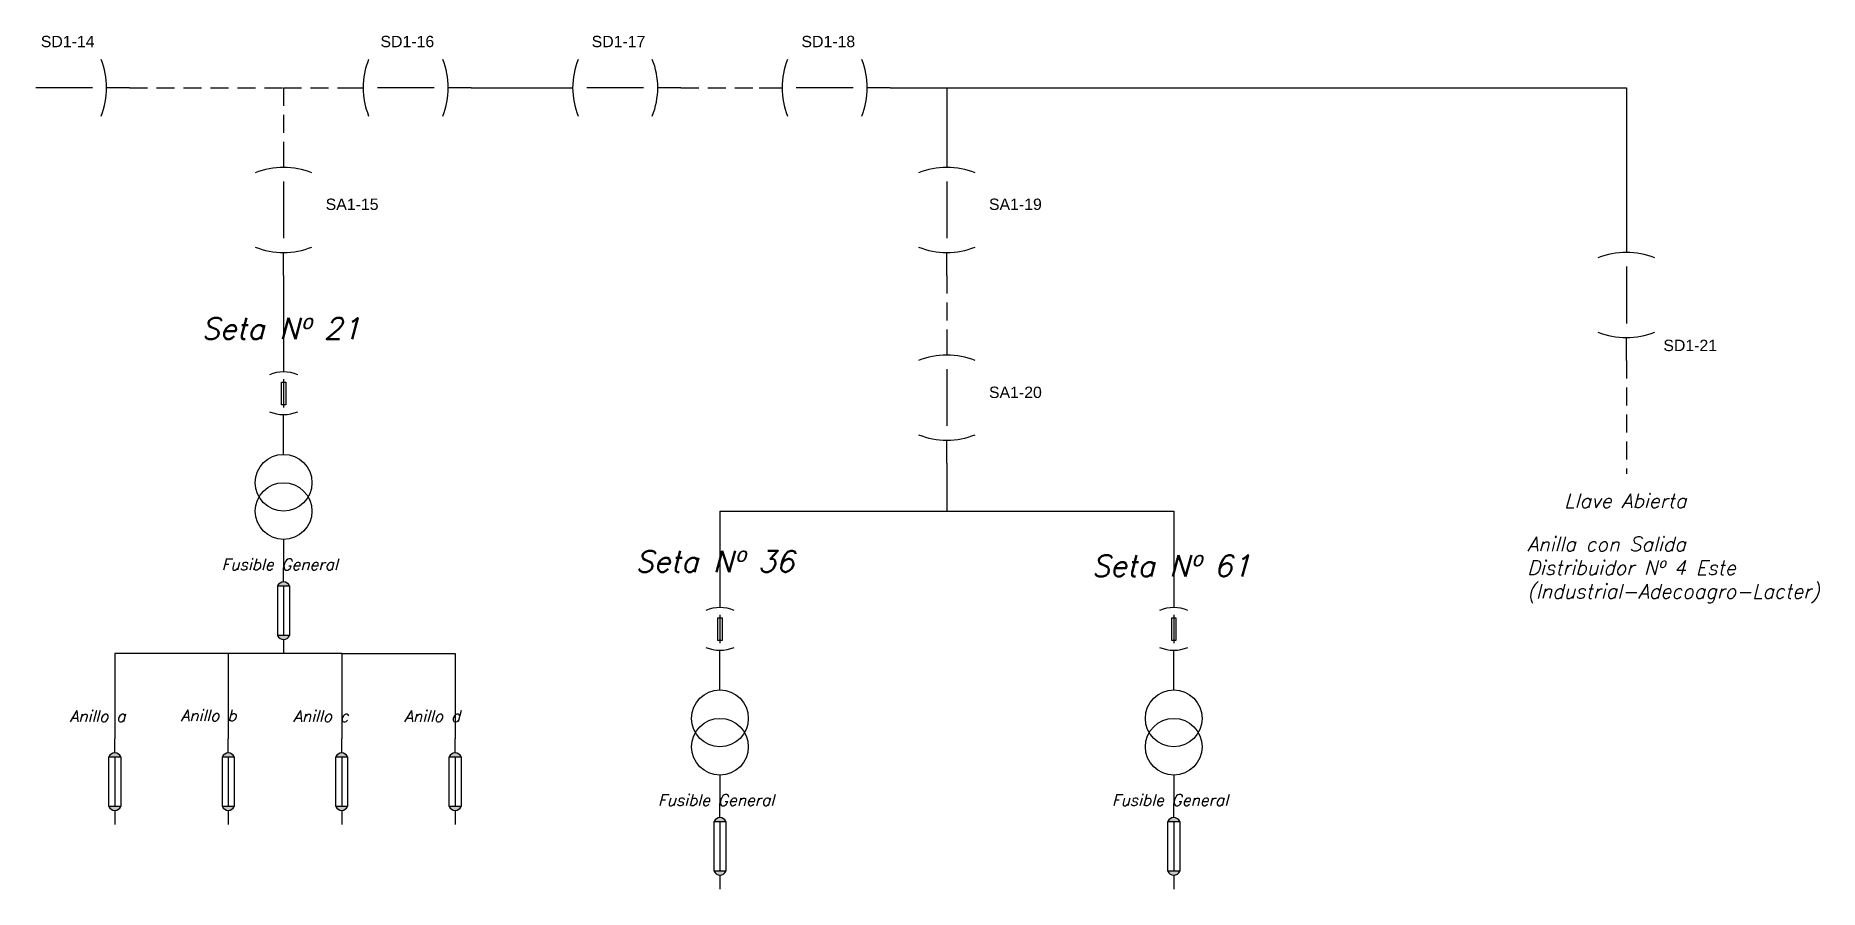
# Model space of a CAD drawing. Header units: millimetres. Extents: x 1875 to 17546, y 2661 to 4631.
# Drawn here: x 12409 to 13038, y 3263 to 3564 of the extents above; entities that cross this region are included whole.
import ezdxf

# ---------------------------------------------------------------- set-up
doc = ezdxf.new("R2010")
doc.units = ezdxf.units.MM
doc.linetypes.add('HIDDEN', pattern=[9.525, 6.35, -3.175])
doc.styles.add('IRAM', font='ROMANS.SHX', dxfattribs={"oblique": 15, "height": 2.5})
doc.styles.get("Standard").update_dxf_attribs({"font": 'arial.ttf'})

msp = doc.modelspace()

# ---------------------------------------------------------------- texts
at = {"char_height": 4, "attachment_point": 1}
for s, insert in [('SD1-14', (12410.58, 3563.9)), ('SD1-16', (12530.33, 3563.9)), ('SD1-17', (12604.79, 3563.9)), ('SD1-18', (12678.75, 3563.9)), ('SA1-15', (12511.01, 3506.53)), ('SA1-19', (12744.86, 3506.53)), ('SD1-21', (12982.62, 3456.78)), ('SA1-20', (12744.86, 3440.24))]:
    msp.add_mtext_dynamic_manual_height_columns(s, width=28.8575, gutter_width=12.5, heights=[0], dxfattribs=dict(at, insert=insert))
at = {"attachment_point": 1, "style": 'IRAM'}
for s, width, heights, insert, char_height in [('Seta Nº 21', 73.6385, [0], (12467.25, 3464.46), 7.5), ('Llave Abierta  ', 96.0805, [7.76], (12947.66, 3402.49), 5), ('Anilla con Salida Distribuidor Nº 4 Este (Industrial-Adecoagro-Lacter)', 101.6833, [25.02], (12934.59, 3387.26), 5), ('Fusible General ', 50.4157, [0], (12474.31, 3379.6), 4), ('Seta Nº 36', 73.6385, [2.67], (12620.21, 3382.4), 7.5), ('Seta Nº 61', 73.6385, [0], (12781.1, 3380.86), 7.5), ('Anillo a', 29.4343, [0], (12420.72, 3326.07), 4), ('Anillo b', 29.4343, [0], (12459.85, 3326.35), 4), ('Anillo c', 29.4343, [0], (12499.55, 3326.07), 4), ('Anillo d', 29.4343, [0], (12538.68, 3326.07), 4), ('Fusible General ', 50.4157, [0], (12628.16, 3296.53), 4), ('Fusible General ', 50.4157, [0], (12788.16, 3296.53), 4)]:
    msp.add_mtext_dynamic_manual_height_columns(s, width=width, gutter_width=12.5, heights=heights, dxfattribs=dict(at, insert=insert, char_height=char_height))

# ---------------------------------------------------------------- hatches: boundary and pattern name
h = msp.add_hatch(color=256)
h.dxf.hatch_style = 1
h.paths.add_polyline_path([(12494.09, 3369.98), (12498.25, 3369.98, 0.672313)])
h.paths.add_polyline_path([(12498.25, 3352.52), (12494.09, 3352.52, 0.672313)])
h = msp.add_hatch(color=256)
h.dxf.hatch_style = 1
h.paths.add_polyline_path([(12434.59, 3309.72), (12438.75, 3309.72, 0.672313)])
h.paths.add_polyline_path([(12438.75, 3292.26), (12434.59, 3292.26, 0.672313)])
h = msp.add_hatch(color=256)
h.dxf.hatch_style = 1
h.paths.add_polyline_path([(12474.59, 3309.72), (12478.75, 3309.72, 0.672313)])
h.paths.add_polyline_path([(12478.75, 3292.26), (12474.59, 3292.26, 0.672313)])
h = msp.add_hatch(color=256)
h.dxf.hatch_style = 1
h.paths.add_polyline_path([(12514.59, 3309.72), (12518.75, 3309.72, 0.672313)])
h.paths.add_polyline_path([(12518.75, 3292.26), (12514.59, 3292.26, 0.672313)])
h = msp.add_hatch(color=256)
h.dxf.hatch_style = 1
h.paths.add_polyline_path([(12554.59, 3309.72), (12558.75, 3309.72, 0.672313)])
h.paths.add_polyline_path([(12558.75, 3292.26), (12554.59, 3292.26, 0.672313)])
h = msp.add_hatch(color=256)
h.dxf.hatch_style = 1
h.paths.add_polyline_path([(12647.94, 3286.91), (12652.1, 3286.91, 0.672313)])
h.paths.add_polyline_path([(12652.1, 3269.45), (12647.94, 3269.45, 0.672313)])
h = msp.add_hatch(color=256)
h.dxf.hatch_style = 1
h.paths.add_polyline_path([(12807.94, 3286.91), (12812.1, 3286.91, 0.672313)])
h.paths.add_polyline_path([(12812.1, 3269.45), (12807.94, 3269.45, 0.672313)])

# ---------------------------------------------------------------- linework, layer by layer
for p, q in [((12428.77, 3545.61), (12408.77, 3545.61)), ((12441.85, 3545.61), (12433.77, 3545.61)), ((12516.17, 3545.61), (12524.24, 3545.61)), ((12549.24, 3545.61), (12529.24, 3545.61)), ((12562.32, 3545.61), (12554.24, 3545.61)), ((12590.02, 3545.61), (12598.09, 3545.61)), ((12623.09, 3545.61), (12603.09, 3545.61)), ((12636.17, 3545.61), (12628.09, 3545.61)), ((12663.87, 3545.61), (12671.94, 3545.61)), ((12696.94, 3545.61), (12676.94, 3545.61)), ((12710.02, 3545.61), (12701.94, 3545.61)), ((12496.17, 3525.61), (12496.17, 3517.53)), ((12730.02, 3525.61), (12730.02, 3517.53)), ((12496.17, 3512.53), (12496.17, 3492.53)), ((12730.02, 3512.53), (12730.02, 3492.53)), ((12969.57, 3495.62), (12969.57, 3487.55)), ((12496.17, 3479.46), (12496.17, 3487.53)), ((12730.02, 3479.46), (12730.02, 3487.53)), ((12969.57, 3482.55), (12969.57, 3462.55)), ((12730.02, 3459.46), (12730.02, 3451.38)), ((12969.57, 3449.47), (12969.57, 3457.55)), ((12496.17, 3449.46), (12496.17, 3445.42)), ((12730.02, 3446.38), (12730.02, 3426.38)), ((12496.17, 3442.92), (12496.17, 3432.92)), ((12496.17, 3426.38), (12496.17, 3430.42)), ((12496.17, 3416.38), (12496.17, 3426.38)), ((12730.02, 3413.31), (12730.02, 3421.38)), ((12496.17, 3386.38), (12496.17, 3376.38)), ((12496.17, 3371.38), (12496.17, 3376.38)), ((12496.17, 3369.98), (12496.17, 3352.52)), ((12650.02, 3366.38), (12650.02, 3362.34)), ((12810.02, 3366.38), (12810.02, 3362.34)), ((12650.02, 3359.84), (12650.02, 3349.84)), ((12810.02, 3359.84), (12810.02, 3349.84)), ((12496.17, 3351.12), (12496.17, 3346.12)), ((12650.02, 3343.31), (12650.02, 3347.34)), ((12810.02, 3343.31), (12810.02, 3347.34)), ((12650.02, 3333.31), (12650.02, 3343.31)), ((12810.02, 3333.31), (12810.02, 3343.31)), ((12436.67, 3311.12), (12436.67, 3316.12)), ((12476.67, 3311.12), (12476.67, 3316.12)), ((12516.67, 3311.12), (12516.67, 3316.12)), ((12556.67, 3311.12), (12556.67, 3316.12)), ((12436.67, 3309.72), (12436.67, 3292.26)), ((12476.67, 3309.72), (12476.67, 3292.26)), ((12516.67, 3309.72), (12516.67, 3292.26)), ((12556.67, 3309.72), (12556.67, 3292.26)), ((12650.02, 3303.31), (12650.02, 3293.31)), ((12810.02, 3303.31), (12810.02, 3293.31)), ((12436.67, 3290.86), (12436.67, 3285.86)), ((12476.67, 3290.86), (12476.67, 3285.86)), ((12516.67, 3290.86), (12516.67, 3285.86)), ((12556.67, 3290.86), (12556.67, 3285.86)), ((12650.02, 3288.31), (12650.02, 3293.31)), ((12810.02, 3288.31), (12810.02, 3293.31)), ((12650.02, 3286.91), (12650.02, 3269.45)), ((12810.02, 3286.91), (12810.02, 3269.45)), ((12650.02, 3268.05), (12650.02, 3263.05)), ((12810.02, 3268.05), (12810.02, 3263.05))]:
    msp.add_line(p, q)
at = {"color": 2, "linetype": 'HIDDEN'}
for p, q in [((12441.85, 3545.61), (12496.17, 3545.61)), ((12496.17, 3545.61), (12496.17, 3525.61)), ((12496.17, 3545.61), (12516.17, 3545.61)), ((12636.17, 3545.61), (12663.87, 3545.61)), ((12730.02, 3479.46), (12730.02, 3459.46))]:
    msp.add_line(p, q, dxfattribs=at)
at = {"color": 2}
for p, q in [((12562.32, 3545.61), (12590.02, 3545.61)), ((12710.02, 3545.61), (12730.02, 3545.61)), ((12730.02, 3545.61), (12730.02, 3525.61)), ((12730.02, 3545.61), (12969.57, 3545.61)), ((12969.57, 3545.61), (12969.57, 3495.62)), ((12496.17, 3479.46), (12496.17, 3449.46)), ((12730.02, 3413.31), (12730.02, 3396.38)), ((12650.02, 3396.38), (12650.02, 3366.38)), ((12650.02, 3396.38), (12810.02, 3396.38)), ((12810.02, 3396.38), (12810.02, 3366.38))]:
    msp.add_line(p, q, dxfattribs=at)
at = {"color": 244, "linetype": 'HIDDEN', "true_color": 0x991b1e}
msp.add_line((12969.57, 3449.47), (12969.57, 3409.47), dxfattribs=at)
at = {"color": 1}
for p, q in [((12516.67, 3346.12), (12436.67, 3346.12)), ((12436.67, 3346.12), (12436.67, 3316.12)), ((12476.67, 3346.12), (12476.67, 3316.12)), ((12516.67, 3346.12), (12556.67, 3346.12)), ((12516.67, 3346.12), (12516.67, 3316.12)), ((12556.67, 3346.12), (12556.67, 3316.12))]:
    msp.add_line(p, q, dxfattribs=at)
for points in [[(12495.43, 3441.87), (12496.91, 3441.87), (12496.91, 3433.82), (12495.43, 3433.82)], [(12494.09, 3369.98), (12498.25, 3369.98), (12498.25, 3352.52), (12494.09, 3352.52)], [(12649.28, 3358.79), (12650.75, 3358.79), (12650.75, 3350.75), (12649.28, 3350.75)], [(12809.28, 3358.79), (12810.75, 3358.79), (12810.75, 3350.75), (12809.28, 3350.75)], [(12434.59, 3309.72), (12438.75, 3309.72), (12438.75, 3292.26), (12434.59, 3292.26)], [(12474.59, 3309.72), (12478.75, 3309.72), (12478.75, 3292.26), (12474.59, 3292.26)], [(12514.59, 3309.72), (12518.75, 3309.72), (12518.75, 3292.26), (12514.59, 3292.26)], [(12554.59, 3309.72), (12558.75, 3309.72), (12558.75, 3292.26), (12554.59, 3292.26)], [(12647.94, 3286.91), (12652.1, 3286.91), (12652.1, 3269.45), (12647.94, 3269.45)], [(12807.94, 3286.91), (12812.1, 3286.91), (12812.1, 3269.45), (12807.94, 3269.45)]]:
    msp.add_lwpolyline(points, close=True)
for centre in [(12496.17, 3406.38), (12496.17, 3396.38), (12650.02, 3323.31), (12810.02, 3323.31), (12650.02, 3313.31), (12810.02, 3313.31)]:
    msp.add_circle(centre, 10)
for centre, radius, start, end in [((12406.83, 3545.61), 26.94, 338.21032, 21.78968), ((12551.18, 3545.61), 26.94, 158.21032, 201.78968), ((12527.3, 3545.61), 26.94, 338.21032, 21.78968), ((12625.03, 3545.61), 26.94, 158.21032, 201.78968), ((12601.15, 3545.61), 26.94, 338.21032, 21.78968), ((12698.88, 3545.61), 26.94, 158.21032, 201.78968), ((12675, 3545.61), 26.94, 338.21032, 21.78968), ((12496.17, 3490.59), 26.94, 68.21032, 111.78968), ((12730.02, 3490.59), 26.94, 68.21032, 111.78968), ((12496.17, 3514.47), 26.94, 248.21032, 291.78968), ((12730.02, 3514.47), 26.94, 248.21032, 291.78968), ((12969.57, 3460.61), 26.94, 68.21032, 111.78968), ((12969.57, 3484.49), 26.94, 248.21032, 291.78968), ((12730.02, 3424.44), 26.94, 68.21032, 111.78968), ((12496.17, 3431.95), 13.47, 68.21032, 111.78968), ((12496.17, 3443.89), 13.47, 248.21032, 291.78968), ((12730.02, 3448.32), 26.94, 248.21032, 291.78968), ((12496.17, 3369.14), 2.25, 22.17309, 157.82691), ((12650.02, 3348.88), 13.47, 68.21032, 111.78968), ((12810.02, 3348.88), 13.47, 68.21032, 111.78968), ((12496.17, 3353.37), 2.25, 202.17309, 337.82691), ((12650.02, 3360.81), 13.47, 248.21032, 291.78968), ((12810.02, 3360.81), 13.47, 248.21032, 291.78968), ((12436.67, 3308.88), 2.25, 22.17309, 157.82691), ((12476.67, 3308.88), 2.25, 22.17309, 157.82691), ((12516.67, 3308.88), 2.25, 22.17309, 157.82691), ((12556.67, 3308.88), 2.25, 22.17309, 157.82691), ((12436.67, 3293.11), 2.25, 202.17309, 337.82691), ((12476.67, 3293.11), 2.25, 202.17309, 337.82691), ((12516.67, 3293.11), 2.25, 202.17309, 337.82691), ((12556.67, 3293.11), 2.25, 202.17309, 337.82691), ((12650.02, 3286.06), 2.25, 22.17309, 157.82691), ((12810.02, 3286.06), 2.25, 22.17309, 157.82691), ((12650.02, 3270.29), 2.25, 202.17309, 337.82691), ((12810.02, 3270.29), 2.25, 202.17309, 337.82691)]:
    msp.add_arc(centre, radius, start, end)

msp.set_redraw_order([(e.dxf.handle, doc.entitydb.next_handle()) for e in msp.query("TEXT MTEXT ATTDEF DIMENSION ARC_DIMENSION")])  # texts and dimensions are drawn at this point

doc.saveas('drawing.dxf')
